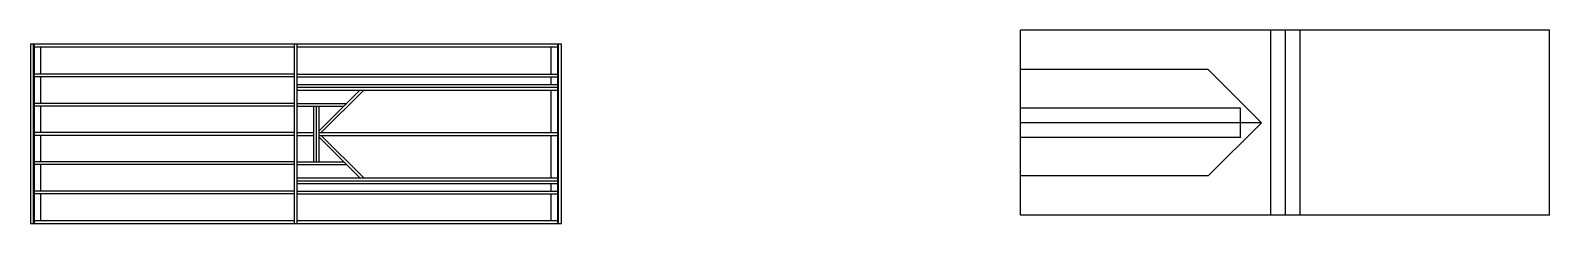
# Model space of a CAD drawing. Header units: inches. Extents: x -177 to 2825, y -2046 to -803.
# Drawn here: x 1 to 829, y -1169 to -1064 of the extents above; entities that cross this region are included whole.
import ezdxf

# ---------------------------------------------------------------- set-up
doc = ezdxf.new("R2010")
doc.units = ezdxf.units.IN
doc.header["$MEASUREMENT"] = 0

msp = doc.modelspace()

# ---------------------------------------------------------------- linework, layer by layer
for p, q in [((540.33, -1164.63), (540.33, -1063.63)), ((828.83, -1063.63), (540.33, -1063.63)), ((676.58, -1063.63), (676.58, -1164.63)), ((684.58, -1063.63), (684.58, -1164.63)), ((692.58, -1063.63), (692.58, -1164.63)), ((828.83, -1164.63), (828.83, -1063.63)), ((290.06, -1071.28), (0.56, -1071.28)), ((0.56, -1071.28), (0.56, -1169.28)), ((2.06, -1071.28), (2.06, -1169.28)), ((2.56, -1071.28), (2.56, -1169.28)), ((144.56, -1072.78), (2.56, -1072.78)), ((6.06, -1072.78), (6.06, -1087.53)), ((144.56, -1169.28), (144.56, -1071.28)), ((146.06, -1169.28), (146.06, -1071.28)), ((288.06, -1072.78), (146.06, -1072.78)), ((284.56, -1087.53), (284.56, -1072.78)), ((288.06, -1169.28), (288.06, -1071.28)), ((288.56, -1169.28), (288.56, -1071.28)), ((290.06, -1169.28), (290.06, -1071.28)), ((144.56, -1087.53), (2.56, -1087.53)), ((144.56, -1089.03), (2.56, -1089.03)), ((6.06, -1089.03), (6.06, -1103.53)), ((146.06, -1087.53), (288.06, -1087.53)), ((146.06, -1089.03), (288.06, -1089.03)), ((146.06, -1093.28), (288.06, -1093.28)), ((284.56, -1093.28), (284.56, -1089.03)), ((642.75, -1085.13), (540.33, -1085.13)), ((671.75, -1114.13), (642.75, -1085.13)), ((146.06, -1094.78), (288.06, -1094.78)), ((146.06, -1096.28), (288.06, -1096.28)), ((158.06, -1118.47), (180.25, -1096.28)), ((159.12, -1119.53), (182.37, -1096.28)), ((284.56, -1119.53), (284.56, -1096.28)), ((144.56, -1103.53), (2.56, -1103.53)), ((144.56, -1105.03), (2.56, -1105.03)), ((6.06, -1105.03), (6.06, -1119.53)), ((146.06, -1103.53), (173, -1103.53)), ((146.06, -1105.03), (171.5, -1105.03)), ((155.06, -1135.53), (155.06, -1105.03)), ((156.56, -1135.53), (156.56, -1105.03)), ((158.06, -1135.53), (158.06, -1105.03)), ((660.33, -1106.13), (540.33, -1106.13)), ((660.33, -1122.13), (660.33, -1106.13)), ((671.75, -1114.13), (540.33, -1114.13)), ((671.75, -1114.13), (642.75, -1143.13)), ((144.56, -1119.53), (2.56, -1119.53)), ((144.56, -1121.03), (2.56, -1121.03)), ((6.06, -1121.03), (6.06, -1135.53)), ((146.06, -1119.53), (155.06, -1119.53)), ((146.06, -1121.03), (155.06, -1121.03)), ((158.06, -1119.53), (288.06, -1119.53)), ((158.06, -1121.03), (288.06, -1121.03)), ((158.06, -1122.09), (180.25, -1144.28)), ((159.12, -1121.03), (182.37, -1144.28)), ((284.56, -1144.28), (284.56, -1121.03)), ((660.33, -1122.13), (540.33, -1122.13)), ((144.56, -1135.53), (2.56, -1135.53)), ((144.56, -1137.03), (2.56, -1137.03)), ((6.06, -1137.03), (6.06, -1151.53)), ((146.06, -1135.53), (171.5, -1135.53)), ((146.06, -1137.03), (173, -1137.03)), ((146.06, -1144.28), (288.06, -1144.28)), ((146.06, -1145.78), (288.06, -1145.78)), ((146.06, -1147.28), (288.06, -1147.28)), ((284.56, -1151.53), (284.56, -1147.28)), ((642.75, -1143.13), (540.33, -1143.13)), ((144.56, -1151.53), (2.56, -1151.53)), ((144.56, -1153.03), (2.56, -1153.03)), ((6.06, -1153.03), (6.06, -1167.78)), ((146.06, -1151.53), (288.06, -1151.53)), ((146.06, -1153.03), (288.06, -1153.03)), ((284.56, -1167.78), (284.56, -1153.03)), ((144.56, -1167.78), (2.56, -1167.78)), ((288.06, -1167.78), (146.06, -1167.78)), ((828.83, -1164.63), (540.33, -1164.63)), ((290.06, -1169.28), (0.56, -1169.28))]:
    msp.add_line(p, q)

doc.saveas('drawing.dxf')
